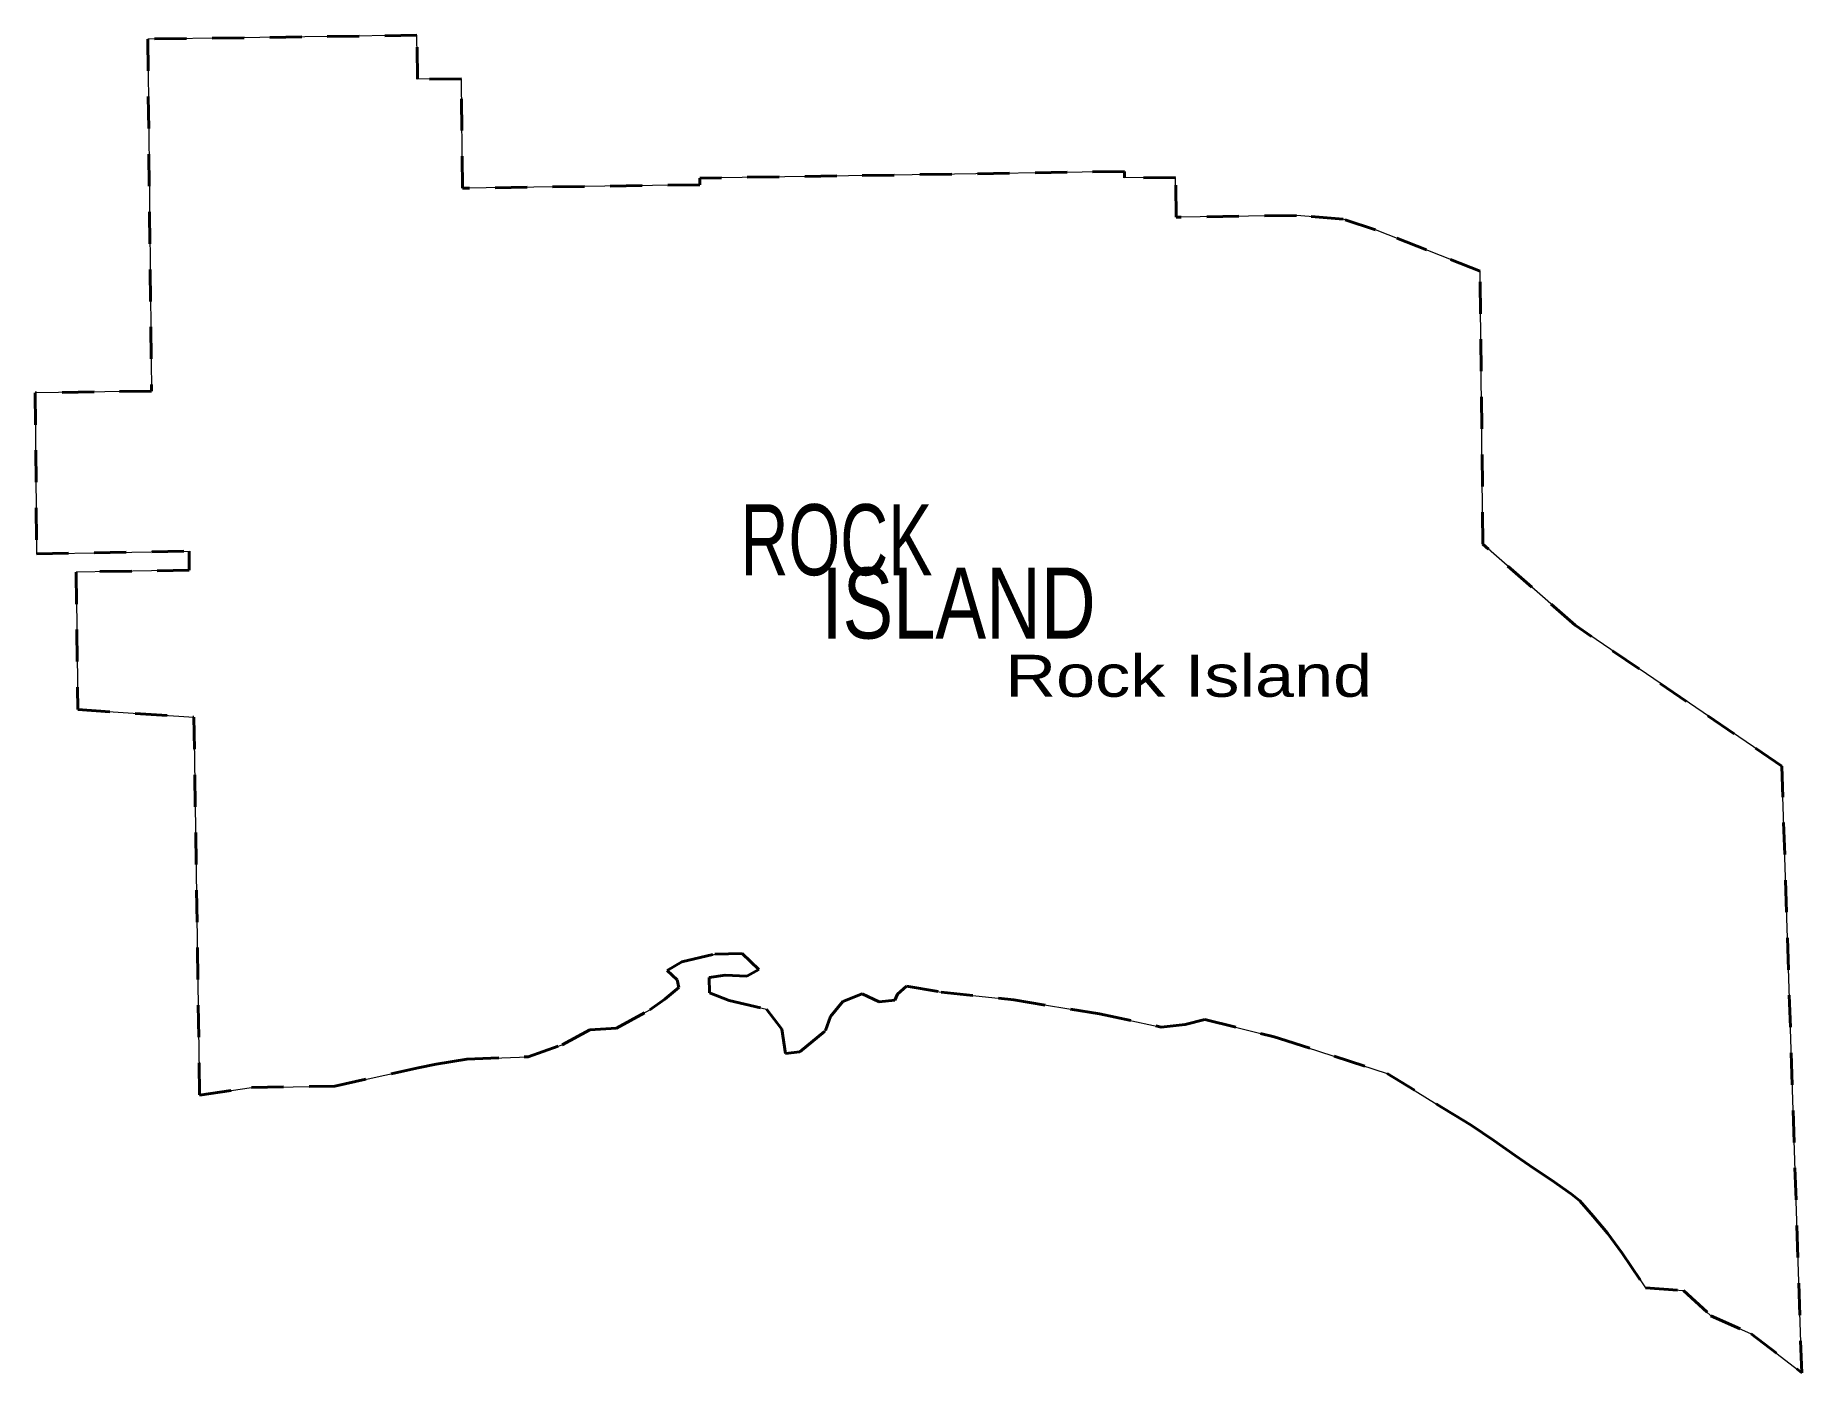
# Model space of a CAD drawing. Header units: feet. Extents: x -903180 to 1023491, y -707744 to 564635.
# Drawn here: x 212222 to 218847, y -48393 to -43378 of the extents above; entities that cross this region are included whole.
import ezdxf

# ---------------------------------------------------------------- set-up
doc = ezdxf.new("R2010")
doc.units = ezdxf.units.FT
doc.header["$LTSCALE"] = 80
doc.linetypes.add('SHORT_DASHED', pattern=[2.7, 1.5, -1.2])
doc.layers.add('13', color=7, linetype='SHORT_DASHED', lineweight=40)
doc.layers.add('58', color=7, linetype='Continuous', lineweight=13)
doc.layers.add('14', color=7, linetype='Continuous')
doc.layers.add('36', color=7, linetype='Continuous')

msp = doc.modelspace()

# ---------------------------------------------------------------- texts
at = {"layer": '14'}
for s, width, p in [('ROCK', 0.7, (214866.82, -45402.37)), ('ISLAND', 0.8, (215170.52, -45639.9))]:
    msp.add_text(s, height=266.2, dxfattribs=dict(at, width=width)).set_placement(p)
at = {"layer": '36', "width": 1.25}
msp.add_text('Rock Island', height=157.5, dxfattribs=at).set_placement((215860.38, -45858.45))

# ---------------------------------------------------------------- linework, layer by layer
at = {"layer": '13'}
msp.add_lwpolyline([(212658.37, -44711.76), (212222.22, -44718.08), (212226.91, -45322.48), (212798.91, -45312.18), (212799.6, -45383.61), (212374.89, -45390.49), (212381.41, -45906.35), (212817.1, -45935.2), (212838.3, -47352.78), (213033.34, -47323.07), (213345.09, -47318.36), (213658.08, -47250.26), (213725.41, -47235.9), (213840.12, -47217.34), (214070.04, -47208.18), (214197.87, -47163.86), (214301.95, -47107.66), (214401.94, -47100.73), (214526.56, -47032.89), (214582.75, -46992.28), (214635.71, -46949.2), (214629.52, -46920.23), (214591.77, -46884.58), (214646.47, -46852.14), (214770.35, -46823.66), (214873.31, -46820.94), (214935.8, -46880.86), (214890.26, -46906.11), (214809.57, -46902.15), (214748.93, -46910.57), (214750.17, -46968.5), (214824.67, -46997.22), (214964.75, -47030.4), (215021.43, -47104.93), (215035.78, -47195.79), (215089, -47190.35), (215185.94, -47110.33), (215203.99, -47057.87), (215250.8, -47000.94), (215322.9, -46972.86), (215387.14, -47002.59), (215445.43, -46996.32), (215455.47, -46974.17), (215489.63, -46943.68), (215619.09, -46966.04), (215891.48, -46994.85), (216213.64, -47047.94), (216444.08, -47096.97), (216534.03, -47087.87), (216607.81, -47068.66), (216868.74, -47133.75), (216888.2, -47139.57), (217292.6, -47270.68), (217496.48, -47397.68), (217543.61, -47426.37), (217607.39, -47465.19), (217692.1, -47522.16), (217772.74, -47578.18), (217845.01, -47628.45), (217906.75, -47670.1), (217983.32, -47724.2), (218015.14, -47748.14), (218064.91, -47806.54), (218118.04, -47869.74), (218173.08, -47945.39), (218261.07, -48075.06), (218403.64, -48085.32), (218506.38, -48180.28), (218657.43, -48247.31), (218846.72, -48393.1), (218772.17, -46119.15), (217996.84, -45590.29), (217651.42, -45285.77), (217641, -44261.94), (217248.57, -44106.86), (217127.15, -44066.74), (216951.53, -44053.13), (216500.56, -44060.05), (216498.83, -43911.23), (216307.5, -43912.61), (216307.5, -43888.04), (214714.33, -43913), (214714.33, -43938.34), (213824.79, -43951.27), (213820.12, -43540.79), (213655.21, -43542.23), (213653.3, -43377.75), (212643.58, -43391.52)], close=True, dxfattribs=at)
at = {"layer": '58'}
msp.add_lwpolyline([(212658.37, -44711.76), (212222.22, -44718.08), (212226.91, -45322.48), (212798.91, -45312.18), (212799.6, -45383.61), (212374.89, -45390.49), (212381.41, -45906.35), (212817.1, -45935.2), (212838.3, -47352.78), (213033.34, -47323.07), (213345.09, -47318.36), (213658.08, -47250.26), (213725.41, -47235.9), (213840.12, -47217.34), (214070.04, -47208.18), (214197.87, -47163.86), (214301.95, -47107.66), (214401.94, -47100.73), (214526.56, -47032.89), (214582.75, -46992.28), (214635.71, -46949.2), (214629.52, -46920.23), (214591.77, -46884.58), (214646.47, -46852.14), (214770.35, -46823.66), (214873.31, -46820.94), (214935.8, -46880.86), (214890.26, -46906.11), (214809.57, -46902.15), (214748.93, -46910.57), (214750.17, -46968.5), (214824.67, -46997.22), (214964.75, -47030.4), (215021.43, -47104.93), (215035.78, -47195.79), (215089, -47190.35), (215185.94, -47110.33), (215203.99, -47057.87), (215250.8, -47000.94), (215322.9, -46972.86), (215387.14, -47002.59), (215445.43, -46996.32), (215455.47, -46974.17), (215489.63, -46943.68), (215619.09, -46966.04), (215891.48, -46994.85), (216213.64, -47047.94), (216444.08, -47096.97), (216534.03, -47087.87), (216607.81, -47068.66), (216868.74, -47133.75), (216888.2, -47139.57), (217292.6, -47270.68), (217496.48, -47397.68), (217543.61, -47426.37), (217607.39, -47465.19), (217692.1, -47522.16), (217772.74, -47578.18), (217845.01, -47628.45), (217906.75, -47670.1), (217983.32, -47724.2), (218015.14, -47748.14), (218064.91, -47806.54), (218118.04, -47869.74), (218173.08, -47945.39), (218261.07, -48075.06), (218403.64, -48085.32), (218506.38, -48180.28), (218657.43, -48247.31), (218846.72, -48393.1), (218772.17, -46119.15), (217996.84, -45590.29), (217651.42, -45285.77), (217641, -44261.94), (217248.57, -44106.86), (217127.15, -44066.74), (216951.53, -44053.13), (216500.56, -44060.05), (216498.83, -43911.23), (216307.5, -43912.61), (216307.5, -43888.04), (214714.33, -43913), (214714.33, -43938.34), (213824.79, -43951.27), (213820.12, -43540.79), (213655.21, -43542.23), (213653.3, -43377.75), (212643.58, -43391.52)], close=True, dxfattribs=at)

msp.set_redraw_order([(e.dxf.handle, doc.entitydb.next_handle()) for e in msp.query("TEXT MTEXT ATTDEF DIMENSION ARC_DIMENSION")])  # texts and dimensions are drawn at this point

doc.saveas('drawing.dxf')
